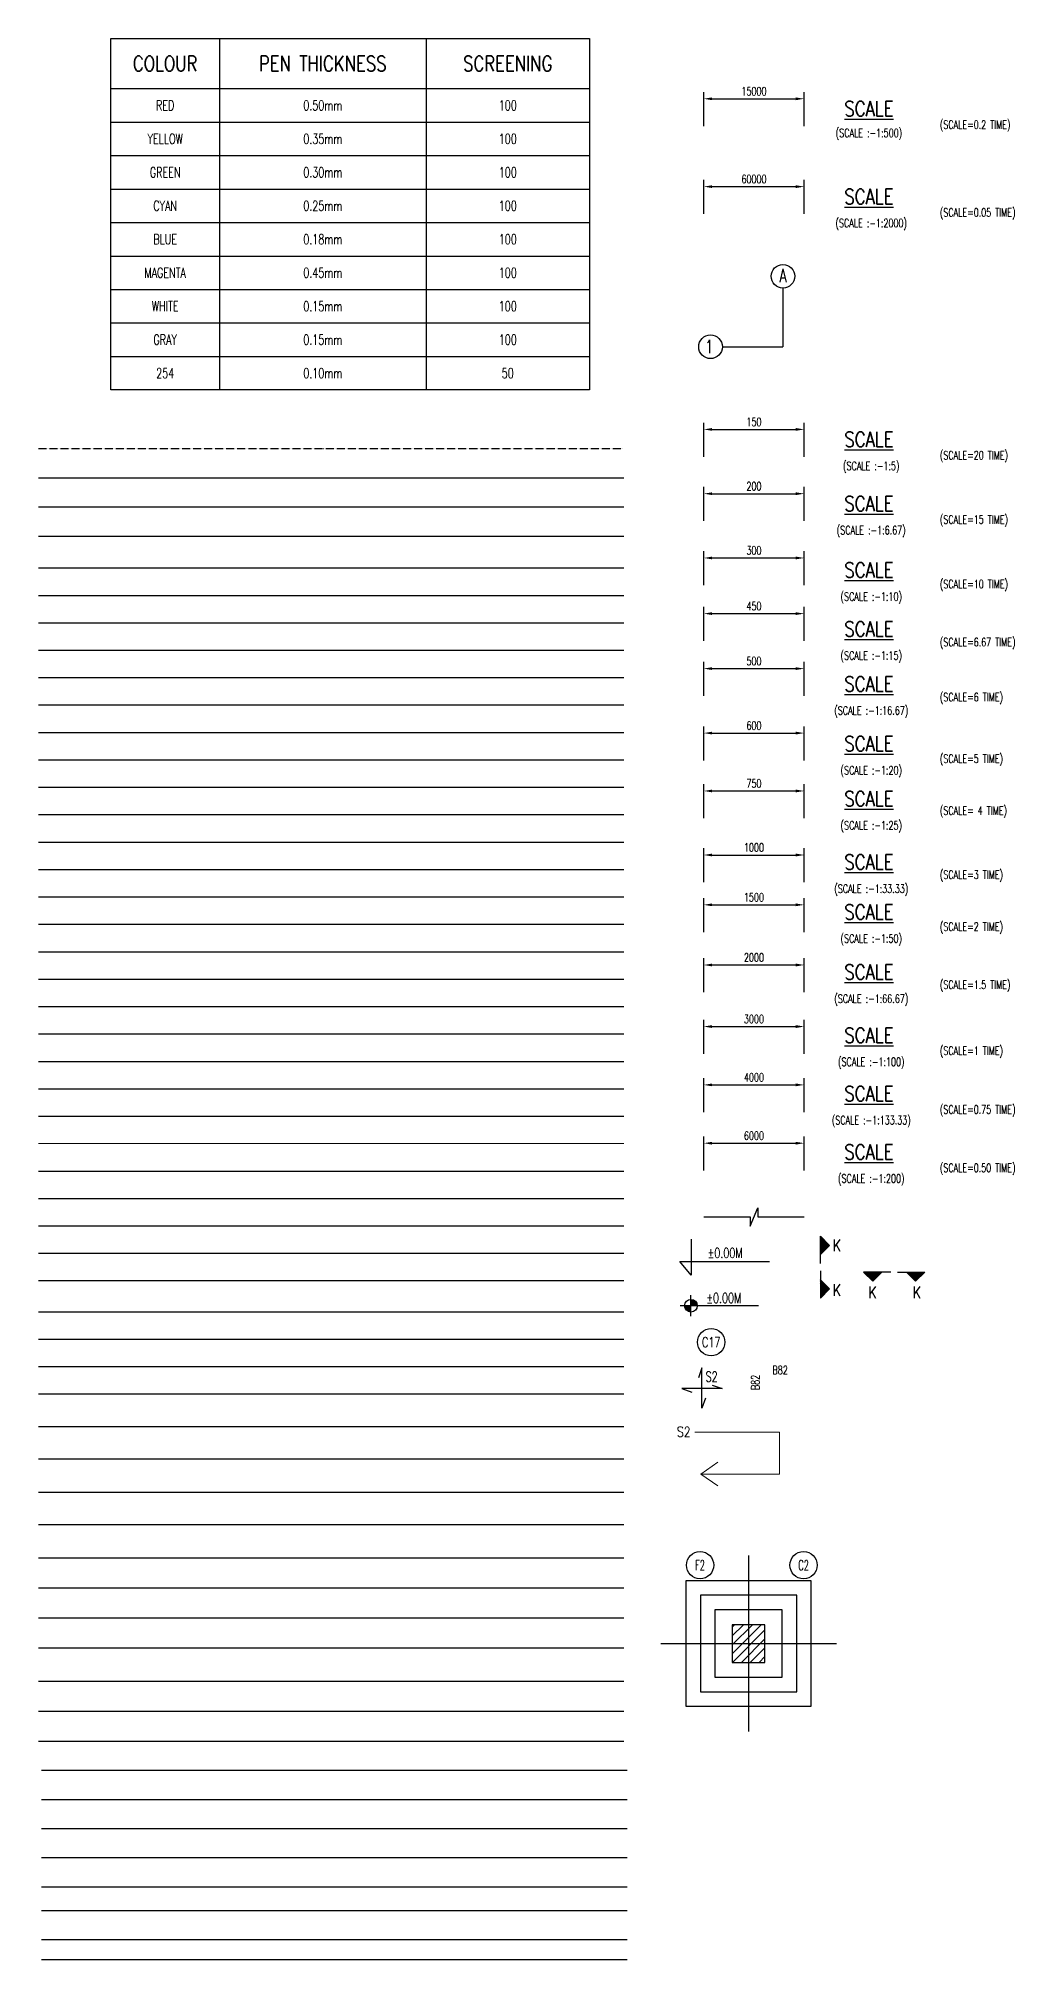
# Model space of a CAD drawing. Extents: x 489124 to 794428, y -356295 to -29813.
# Drawn here: x 489124 to 518298, y -96413 to -39019 of the extents above; entities that cross this region are included whole.
import ezdxf
from ezdxf.enums import TextEntityAlignment as Align
from ezdxf.lldxf.tags import DXFTag

# ---------------------------------------------------------------- set-up
doc = ezdxf.new("R2010")
doc.units = 0
doc.header["$LTSCALE"] = 500
doc.header["$MEASUREMENT"] = 0
doc.linetypes.add('ACAD_ISO05W100', pattern=[33, 24, -3, 0, -3, 0, -3])
doc.layers.get('DEFPOINTS').update_dxf_attribs({"color": 4})
for name, color, linetype in [('CLOUD', 7, 'Continuous'), ('DIM', 5, 'Continuous'), ('DIM-COL', 5, 'Continuous'), ('DIM-FTG', 5, 'Continuous'), ('FRAME TABLE', 5, 'Continuous'), ('GRID', 8, 'CENTER'), ('GROUT', 8, 'Continuous'), ('HATCH COL', 8, 'Continuous'), ('HIDDEN', 8, 'HIDDEN'), ('LEVEL SECTION', 3, 'Continuous'), ('LEVLE PLAN', 3, 'Continuous'), ('LINE CENTER', 8, 'CENTER'), ('LINE CUT', 8, 'Continuous'), ('LINE WORK', 4, 'Continuous'), ('MARK SLAB', 3, 'Continuous'), ('NO. BEAM', 3, 'Continuous'), ('NO. COLUMN', 2, 'Continuous'), ('NO. COLUMN CIRCLE', 8, 'Continuous'), ('NO. FOOTING', 2, 'Continuous'), ('NO. FOOTING CIRCLE', 8, 'Continuous'), ('NO. GRID', 1, 'Continuous'), ('NO. SECTION', 1, 'Continuous'), ('NO. SLAB', 2, 'Continuous'), ('P.C.C.', 8, 'Continuous'), ('R.C.C. BEAM INNER', 4, 'HIDDEN'), ('R.C.C. BEAM OUTTER', 4, 'Continuous'), ('R.C.C. DROP PANEL', 4, 'Continuous'), ('R.C.C. EXISTING STRUCTURE', 5, 'ACAD_ISO05W100'), ('R.C.C. FOOTING', 4, 'Continuous'), ('R.C.C. SLAB', 4, 'Continuous'), ('R.C.C. STAIRCASE', 5, 'Continuous'), ('R.C.C. STRUCTURE', 4, 'Continuous'), ('R.C.C.COLUMN', 1, 'Continuous'), ('REINFORCEMENT', 6, 'Continuous'), ('REINFORCEMENT LINKS', 2, 'Continuous'), ('REINFORCEMENT STIRRUPS', 2, 'Continuous'), ('STEEL ANGLE', 4, 'Continuous'), ('STEEL MB', 6, 'Continuous'), ('STEEL MC', 2, 'Continuous'), ('STEEL PIPE', 2, 'Continuous'), ('STEEL PLATE BASE', 1, 'Continuous'), ('STEEL PLATE CAP', 3, 'Continuous'), ('STEEL PLATE CHEQ', 4, 'Continuous'), ('STEEL PLATE GUSSET', 2, 'Continuous'), ('STEEL PLATE INSERT', 1, 'Continuous'), ('STEEL PLATE STIFFNER', 2, 'Continuous'), ('STEEL TATA', 2, 'Continuous'), ('SUNK', 8, 'Continuous'), ('TEXT MIDIUM', 2, 'Continuous'), ('TEXT NORMAL', 4, 'Continuous'), ('TEXT SCHEDULE', 2, 'Continuous'), ('TEXT SCHEDULE COLUMN', 4, 'Continuous'), ('TEXT SCHEDULE SLAB', 4, 'Continuous'), ('TEXT SHEDULE BEAM', 4, 'Continuous'), ('TITLE', 4, 'Continuous'), ('WALL BRICK', 4, 'Continuous'), ('WALL SIPOREX', 4, 'Continuous'), ('WALL UCR MASONERY', 4, 'Continuous'), ('WELD', 8, 'Continuous')]:
    doc.layers.add(name, color=color, linetype=linetype)
doc.layers.add('hatch', color=7, linetype='Continuous', lineweight=5)
doc.styles.add('ROMANS', font='r.shx', dxfattribs={"width": 0.7, "bigfont": 'bigfont.shx'})
tags = doc.linetypes.add('CENTER', pattern=[2, 1.25, -0.25, 0.25, -0.25]).pattern_tags.tags
tags[10:11] = [DXFTag(74, 4), DXFTag(75, 0), DXFTag(340, '0'), DXFTag(46, 1.0), DXFTag(50, 0.0), DXFTag(44, 0.0), DXFTag(45, 0.0)]
tags[8:9] = [DXFTag(74, 4), DXFTag(75, 0), DXFTag(340, '0'), DXFTag(46, 1.0), DXFTag(50, 0.0), DXFTag(44, 0.0), DXFTag(45, 0.0)]
tags[6:7] = [DXFTag(74, 4), DXFTag(75, 0), DXFTag(340, '0'), DXFTag(46, 1.0), DXFTag(50, 0.0), DXFTag(44, 0.0), DXFTag(45, 0.0)]
tags[4:5] = [DXFTag(74, 4), DXFTag(75, 0), DXFTag(340, '0'), DXFTag(46, 1.0), DXFTag(50, 0.0), DXFTag(44, 0.0), DXFTag(45, 0.0)]
tags = doc.linetypes.add('HIDDEN', pattern=[0.375, 0.25, -0.125]).pattern_tags.tags
tags[6:7] = [DXFTag(74, 4), DXFTag(75, 0), DXFTag(340, '0'), DXFTag(46, 1.0), DXFTag(50, 0.0), DXFTag(44, 0.0), DXFTag(45, 0.0)]
tags[4:5] = [DXFTag(74, 4), DXFTag(75, 0), DXFTag(340, '0'), DXFTag(46, 1.0), DXFTag(50, 0.0), DXFTag(44, 0.0), DXFTag(45, 0.0)]
doc.dimstyles.new('dim10', dxfattribs={"dimtxt": 250, "dimasz": 250, "dimexe": 200, "dimexo": 200, "dimgap": 100, "dimtad": 1, "dimdec": 0, "dimlfac": 0.1, "dimzin": 0, "dimdsep": 46, "dimtxsty": 'ROMANS', "dimcen": 0, "dimclrd": 5, "dimclre": 5, "dimclrt": 4, "dimadec": 0, "dimazin": 0, "dimtfac": 1, "dimtdec": 0, "dimtix": 1, "dimtofl": 0, "dimtmove": 2, "dimatfit": 3, "dimfxl": 0, "dimtolj": 1, "dimtzin": 0, "dimlwd": -1, "dimlwe": -1, "dimarcsym": 0})
doc.dimstyles.new('dim100', dxfattribs={"dimtxt": 250, "dimasz": 250, "dimexe": 200, "dimexo": 200, "dimgap": 100, "dimtad": 1, "dimdec": 0, "dimzin": 0, "dimdsep": 46, "dimtxsty": 'ROMANS', "dimcen": 0, "dimclrd": 5, "dimclre": 5, "dimclrt": 4, "dimadec": 0, "dimazin": 0, "dimtfac": 1, "dimtdec": 0, "dimtix": 1, "dimtofl": 0, "dimtmove": 2, "dimatfit": 3, "dimfxl": 0, "dimtolj": 1, "dimtzin": 0, "dimlwd": -1, "dimlwe": -1, "dimarcsym": 0})
doc.dimstyles.new('dim133.33(0.75)', dxfattribs={"dimtxt": 250, "dimasz": 250, "dimexe": 200, "dimexo": 200, "dimgap": 100, "dimtad": 1, "dimdec": 0, "dimlfac": 1.333331, "dimzin": 0, "dimdsep": 46, "dimtxsty": 'ROMANS', "dimcen": 0, "dimclrd": 5, "dimclre": 5, "dimclrt": 4, "dimadec": 0, "dimazin": 0, "dimtfac": 1, "dimtdec": 0, "dimtix": 1, "dimtofl": 0, "dimtmove": 2, "dimatfit": 3, "dimfxl": 0, "dimtolj": 1, "dimtzin": 0, "dimlwd": -1, "dimlwe": -1, "dimarcsym": 0})
doc.dimstyles.new('dim15(6.67)', dxfattribs={"dimtxt": 250, "dimasz": 250, "dimexe": 200, "dimexo": 200, "dimgap": 100, "dimtad": 1, "dimdec": 0, "dimlfac": 0.15, "dimzin": 0, "dimdsep": 46, "dimtxsty": 'ROMANS', "dimcen": 0, "dimclrd": 5, "dimclre": 5, "dimclrt": 4, "dimadec": 0, "dimazin": 0, "dimtfac": 1, "dimtdec": 0, "dimtix": 1, "dimtofl": 0, "dimtmove": 2, "dimatfit": 3, "dimfxl": 0, "dimtolj": 1, "dimtzin": 0, "dimlwd": -1, "dimlwe": -1, "dimarcsym": 0})
doc.dimstyles.new('dim16.67(6)', dxfattribs={"dimtxt": 250, "dimasz": 250, "dimexe": 200, "dimexo": 200, "dimgap": 100, "dimtad": 1, "dimdec": 0, "dimlfac": 0.166665, "dimzin": 0, "dimdsep": 46, "dimtxsty": 'ROMANS', "dimcen": 0, "dimclrd": 5, "dimclre": 5, "dimclrt": 4, "dimadec": 0, "dimazin": 0, "dimtfac": 1, "dimtdec": 0, "dimtix": 1, "dimtofl": 0, "dimtmove": 2, "dimatfit": 3, "dimfxl": 0, "dimtolj": 1, "dimtzin": 0, "dimlwd": -1, "dimlwe": -1, "dimarcsym": 0})
doc.dimstyles.new('dim20', dxfattribs={"dimtxt": 250, "dimasz": 250, "dimexe": 200, "dimexo": 200, "dimgap": 100, "dimtad": 1, "dimdec": 0, "dimlfac": 0.2, "dimzin": 0, "dimdsep": 46, "dimtxsty": 'ROMANS', "dimcen": 0, "dimclrd": 5, "dimclre": 5, "dimclrt": 4, "dimadec": 0, "dimazin": 0, "dimtfac": 1, "dimtdec": 0, "dimtix": 1, "dimtofl": 0, "dimtmove": 2, "dimatfit": 3, "dimfxl": 0, "dimtolj": 1, "dimtzin": 0, "dimlwd": -1, "dimlwe": -1, "dimarcsym": 0})
doc.dimstyles.new('dim200', dxfattribs={"dimtxt": 250, "dimasz": 250, "dimexe": 200, "dimexo": 200, "dimgap": 100, "dimtad": 1, "dimdec": 0, "dimlfac": 2, "dimzin": 0, "dimdsep": 46, "dimtxsty": 'ROMANS', "dimcen": 0, "dimclrd": 5, "dimclre": 5, "dimclrt": 4, "dimadec": 0, "dimazin": 0, "dimtfac": 1, "dimtdec": 0, "dimtix": 1, "dimtofl": 0, "dimtmove": 2, "dimatfit": 3, "dimfxl": 0, "dimtolj": 1, "dimtzin": 0, "dimlwd": -1, "dimlwe": -1, "dimarcsym": 0})
doc.dimstyles.new('dim2000', dxfattribs={"dimtxt": 250, "dimasz": 250, "dimexe": 200, "dimexo": 200, "dimgap": 100, "dimtad": 1, "dimdec": 0, "dimlfac": 20, "dimzin": 0, "dimdsep": 46, "dimtxsty": 'ROMANS', "dimcen": 0, "dimclrd": 5, "dimclre": 5, "dimclrt": 4, "dimadec": 0, "dimazin": 0, "dimtfac": 1, "dimtdec": 0, "dimtix": 1, "dimtofl": 0, "dimtmove": 2, "dimatfit": 3, "dimfxl": 0, "dimtolj": 1, "dimtzin": 0, "dimlwd": -1, "dimlwe": -1, "dimarcsym": 0})
doc.dimstyles.new('dim25', dxfattribs={"dimtxt": 250, "dimasz": 250, "dimexe": 200, "dimexo": 200, "dimgap": 100, "dimtad": 1, "dimdec": 0, "dimlfac": 0.25, "dimzin": 0, "dimdsep": 46, "dimtxsty": 'ROMANS', "dimcen": 0, "dimclrd": 5, "dimclre": 5, "dimclrt": 4, "dimadec": 0, "dimazin": 0, "dimtfac": 1, "dimtdec": 0, "dimtix": 1, "dimtofl": 0, "dimtmove": 2, "dimatfit": 3, "dimfxl": 0, "dimtolj": 1, "dimtzin": 0, "dimlwd": -1, "dimlwe": -1, "dimarcsym": 0})
doc.dimstyles.new('dim33.33', dxfattribs={"dimtxt": 250, "dimasz": 250, "dimexe": 200, "dimexo": 200, "dimgap": 100, "dimtad": 1, "dimdec": 0, "dimlfac": 0.333331, "dimzin": 0, "dimdsep": 46, "dimtxsty": 'ROMANS', "dimcen": 0, "dimclrd": 5, "dimclre": 5, "dimclrt": 4, "dimadec": 0, "dimazin": 0, "dimtfac": 1, "dimtdec": 0, "dimtix": 1, "dimtofl": 0, "dimtmove": 2, "dimatfit": 3, "dimfxl": 0, "dimtolj": 1, "dimtzin": 0, "dimlwd": -1, "dimlwe": -1, "dimarcsym": 0})
doc.dimstyles.new('dim5', dxfattribs={"dimtxt": 250, "dimasz": 250, "dimexe": 200, "dimexo": 200, "dimgap": 100, "dimtad": 1, "dimdec": 0, "dimlfac": 0.05, "dimzin": 0, "dimdsep": 46, "dimtxsty": 'ROMANS', "dimcen": 0, "dimclrd": 5, "dimclre": 5, "dimclrt": 4, "dimadec": 0, "dimazin": 0, "dimtfac": 1, "dimtdec": 0, "dimtix": 1, "dimtofl": 0, "dimtmove": 2, "dimatfit": 3, "dimfxl": 0, "dimtolj": 1, "dimtzin": 0, "dimlwd": -1, "dimlwe": -1, "dimarcsym": 0})
doc.dimstyles.new('dim50', dxfattribs={"dimtxt": 250, "dimasz": 250, "dimexe": 200, "dimexo": 200, "dimgap": 100, "dimtad": 1, "dimdec": 0, "dimlfac": 0.5, "dimzin": 0, "dimdsep": 46, "dimtxsty": 'ROMANS', "dimcen": 0, "dimclrd": 5, "dimclre": 5, "dimclrt": 4, "dimadec": 0, "dimazin": 0, "dimtfac": 1, "dimtdec": 0, "dimtix": 1, "dimtofl": 0, "dimtmove": 2, "dimatfit": 3, "dimfxl": 0, "dimtolj": 1, "dimtzin": 0, "dimlwd": -1, "dimlwe": -1, "dimarcsym": 0})
doc.dimstyles.new('dim500', dxfattribs={"dimtxt": 250, "dimasz": 250, "dimexe": 200, "dimexo": 200, "dimgap": 100, "dimtad": 1, "dimdec": 0, "dimlfac": 5, "dimzin": 0, "dimdsep": 46, "dimtxsty": 'ROMANS', "dimcen": 0, "dimclrd": 5, "dimclre": 5, "dimclrt": 4, "dimadec": 0, "dimazin": 0, "dimtfac": 1, "dimtdec": 0, "dimtix": 1, "dimtofl": 0, "dimtmove": 2, "dimatfit": 3, "dimfxl": 0, "dimtolj": 1, "dimtzin": 0, "dimlwd": -1, "dimlwe": -1, "dimarcsym": 0})
doc.dimstyles.new('dim6.67(15)', dxfattribs={"dimtxt": 250, "dimasz": 250, "dimexe": 200, "dimexo": 200, "dimgap": 100, "dimtad": 1, "dimdec": 0, "dimlfac": 0.066667, "dimzin": 0, "dimdsep": 46, "dimtxsty": 'ROMANS', "dimcen": 0, "dimclrd": 5, "dimclre": 5, "dimclrt": 4, "dimadec": 0, "dimazin": 0, "dimtfac": 1, "dimtdec": 0, "dimtix": 1, "dimtofl": 0, "dimtmove": 2, "dimatfit": 3, "dimfxl": 0, "dimtolj": 1, "dimtzin": 0, "dimlwd": -1, "dimlwe": -1, "dimarcsym": 0})
doc.dimstyles.new('dim66.67(1.5)', dxfattribs={"dimtxt": 250, "dimasz": 250, "dimexe": 200, "dimexo": 200, "dimgap": 100, "dimtad": 1, "dimdec": 0, "dimlfac": 0.666666, "dimzin": 0, "dimdsep": 46, "dimtxsty": 'ROMANS', "dimcen": 0, "dimclrd": 5, "dimclre": 5, "dimclrt": 4, "dimadec": 0, "dimazin": 0, "dimtfac": 1, "dimtdec": 0, "dimtix": 1, "dimtofl": 0, "dimtmove": 2, "dimatfit": 3, "dimfxl": 0, "dimtolj": 1, "dimtzin": 0, "dimlwd": -1, "dimlwe": -1, "dimarcsym": 0})

msp = doc.modelspace()

# ---------------------------------------------------------------- texts
at = {"layer": 'LEVEL SECTION', "insert": (509645.731, -75301.423), "char_height": 300, "attachment_point": 5, "style": 'ROMANS'}
msp.add_mtext('%%P0.00M', dxfattribs=at)
at = {"layer": 'LEVLE PLAN', "insert": (509609.27, -76648.613), "char_height": 300, "attachment_point": 5, "style": 'ROMANS'}
msp.add_mtext('%%P0.00M', dxfattribs=at)
at = {"layer": 'NO. BEAM', "style": 'ROMANS', "width": 0.7}
msp.add_text('B82', height=250, rotation=90, dxfattribs=at).set_placement((510550.616, -79171.214), align=Align.MIDDLE_CENTER)
msp.add_text('B82', height=250, dxfattribs=at).set_placement((511290.39, -78802.684), align=Align.MIDDLE_CENTER)
at = {"layer": 'NO. COLUMN', "style": 'ROMANS'}
for s, width, p in [('C17', 0.7, (509231.227, -77967.726)), ('C2', 0.6, (511991.671, -84630.387))]:
    msp.add_text(s, height=300, dxfattribs=dict(at, width=width)).set_placement(p, align=Align.MIDDLE)
at = {"layer": 'NO. FOOTING', "style": 'ROMANS', "width": 0.6}
msp.add_text('F2', height=300, dxfattribs=at).set_placement((508897.214, -84630.387), align=Align.MIDDLE)
at = {"layer": 'NO. GRID', "style": 'ROMANS', "width": 0.7}
for s, p in [('A', (511375.33, -46099.857)), ('1', (509170.291, -48222.899))]:
    msp.add_text(s, height=400, dxfattribs=at).set_placement(p, align=Align.MIDDLE)
at = {"layer": 'NO. SECTION', "style": 'ROMANS', "width": 0.8}
for p in [(512987.668, -75074.742), (512987.668, -76413.521), (514053.372, -76476.793), (515373.167, -76476.793)]:
    msp.add_text('K', height=349.999, dxfattribs=at).set_placement(p, align=Align.MIDDLE)
at = {"layer": 'NO. SLAB', "style": 'ROMANS', "width": 0.7}
msp.add_text('S2', height=300, dxfattribs=at).set_placement((509062.574, -79148.117))
at = {"layer": 'TEXT MIDIUM', "style": 'ROMANS', "width": 0.8}
msp.add_text('S2', height=300, dxfattribs=at).set_placement((508205.729, -80795.023))
at = {"layer": 'TEXT NORMAL', "style": 'ROMANS'}
for s, insert, char_height, width, attachment_point in [('{\\C1;RED}', (492912.726, -41019.19), 300, 0.7, 5), ('{\\C1;0.50mm}', (497622.945, -41019.19), 300, 0.7, 5), ('{\\C1;100}', (503151.69, -41019.19), 300, 0.7, 5), ('{\\C2;YELLOW}', (492912.726, -42019.19), 300, 0.7, 5), ('{\\C2;0.35mm}', (497622.945, -42019.19), 300, 0.7, 5), ('{\\C2;100}', (503151.69, -42019.19), 300, 0.7, 5), ('(SCALE :-1:500)', (513945.613, -41719.052), 250, 16150, 2), ('(SCALE=0.2 TIME)', (516062.648, -41468.867), 250, 16150, 1), ('{\\C3;GREEN}', (492912.726, -43019.19), 300, 0.7, 5), ('{\\C3;0.30mm}', (497622.945, -43019.19), 300, 0.7, 5), ('{\\C3;100}', (503151.69, -43019.19), 300, 0.7, 5), ('{\\C4;CYAN}', (492912.726, -44019.19), 300, 0.7, 5), ('{\\C4;0.25mm}', (497622.945, -44019.19), 300, 0.7, 5), ('{\\C4;100}', (503151.69, -44019.19), 300, 0.7, 5), ('(SCALE=0.05 TIME)', (516062.648, -44093.852), 250, 16150, 1), ('(SCALE :-1:2000)', (514013.505, -44411.623), 250, 16150, 2), ('{\\C5;BLUE}', (492912.726, -45019.19), 300, 0.7, 5), ('{\\C5;0.18mm}', (497622.945, -45019.19), 300, 0.7, 5), ('{\\C5;100}', (503151.69, -45019.19), 300, 0.7, 5), ('{\\C6;MAGENTA}', (492912.726, -46019.19), 300, 0.7, 5), ('{\\C6;0.45mm}', (497622.945, -46019.19), 300, 0.7, 5), ('{\\C6;100}', (503151.69, -46019.19), 300, 0.7, 5), ('{\\C7;WHITE}', (492912.726, -47019.19), 300, 0.7, 5), ('{\\C7;0.15mm}', (497622.945, -47019.19), 300, 0.7, 5), ('{\\C7;100}', (503151.69, -47019.19), 300, 0.7, 5), ('{\\C8;GRAY}', (492912.726, -48019.19), 300, 0.7, 5), ('{\\C8;0.15mm}', (497622.945, -48019.19), 300, 0.7, 5), ('{\\C8;100}', (503151.69, -48019.19), 300, 0.7, 5), ('{\\C254;254}', (492912.726, -49019.19), 300, 0.7, 5), ('{\\C254;0.10mm}', (497622.945, -49019.19), 300, 0.7, 5), ('{\\C254;50}', (503151.69, -49019.19), 300, 0.7, 5), ('(SCALE :-1:5)', (514013.505, -51664.51), 250, 16150, 2), ('(SCALE=20 TIME)', (516062.648, -51346.739), 250, 16150, 1), ('(SCALE=15 TIME)', (516062.648, -53266.732), 250, 16150, 1), ('(SCALE :-1:6.67)', (514013.505, -53584.503), 250, 16150, 2), ('(SCALE :-1:10)', (514015.083, -55567.966), 250, 16150, 2), ('(SCALE=10 TIME)', (516062.648, -55195.737), 250, 16150, 1), ('(SCALE :-1:15)', (514015.083, -57329.903), 250, 16150, 2), ('(SCALE=6.67 TIME)', (516062.648, -56929.782), 250, 16150, 1), ('(SCALE=6 TIME)', (516062.648, -58572.6), 250, 16150, 1), ('(SCALE :-1:16.67)', (514015.083, -58972.721), 250, 16150, 2), ('(SCALE :-1:20)', (514015.083, -60756.151), 250, 16150, 2), ('(SCALE=5 TIME)', (516062.648, -60411.659), 250, 16150, 1), ('(SCALE= 4 TIME)', (516062.648, -61961.995), 250, 16150, 1), ('(SCALE :-1:25)', (514015.083, -62403.662), 250, 16150, 2), ('(SCALE :-1:33.33)', (514015.083, -64295.724), 250, 16150, 2), ('(SCALE=3 TIME)', (516062.648, -63878.244), 250, 16150, 1), ('(SCALE=2 TIME)', (516062.648, -65431.451), 250, 16150, 1), ('(SCALE :-1:50)', (514015.083, -65784.542), 250, 16150, 2), ('(SCALE=1.5 TIME)', (516062.648, -67164.385), 250, 16150, 1), ('(SCALE :-1:66.67)', (514015.083, -67581.865), 250, 16150, 2), ('(SCALE :-1:100)', (514015.083, -69467.902), 250, 16150, 2), ('(SCALE=1 TIME)', (516062.648, -69136.024), 250, 16150, 1), ('(SCALE :-1:133.33)', (514015.083, -71210.551), 250, 16150, 2), ('(SCALE=0.75 TIME)', (516062.648, -70892.141), 250, 16150, 1), ('(SCALE=0.50 TIME)', (516062.648, -72634.789), 250, 16150, 1), ('(SCALE :-1:200)', (514015.083, -72953.199), 250, 16150, 2)]:
    msp.add_mtext(s, dxfattribs=dict(at, insert=insert, char_height=char_height, width=width, attachment_point=attachment_point))
at = {"layer": 'TITLE', "style": 'ROMANS', "width": 0.8}
for s, p in [('COLOUR', (492912.726, -39769.19)), ('PEN THICKNESS', (497622.945, -39769.19)), ('SCREENING', (503151.69, -39769.19)), ('%%USCALE', (513945.613, -41117.545)), ('%%USCALE', (513945.613, -43742.53)), ('%%USCALE', (513945.613, -50995.417)), ('%%USCALE', (513945.613, -52915.41)), ('%%USCALE', (513945.613, -54898.873)), ('%%USCALE', (513945.613, -56660.81)), ('%%USCALE', (513945.613, -58303.628)), ('%%USCALE', (513945.613, -60087.058)), ('%%USCALE', (513945.613, -61734.569)), ('%%USCALE', (513945.613, -63626.631)), ('%%USCALE', (513945.613, -65115.449)), ('%%USCALE', (513945.613, -66912.772)), ('%%USCALE', (513945.613, -68798.809)), ('%%USCALE', (513945.613, -70541.458)), ('%%USCALE', (513945.613, -72284.106))]:
    msp.add_text(s, height=450, dxfattribs=at).set_placement(p, align=Align.MIDDLE_CENTER)

# ---------------------------------------------------------------- blocks, each defined once
blk = doc.blocks.new('*D4')
at = {"layer": 'DEFPOINTS', "color": 0}
for p in [(512009, -68539), (509009, -69554), (512009, -69554)]:
    blk.add_point(p, dxfattribs=at)
at = {"layer": 'DIM', "color": 5}
for p, q in [((509009, -69354), (509009, -68339)), ((509259, -68539), (511759, -68539)), ((512009, -69354), (512009, -68339))]:
    blk.add_line(p, q, dxfattribs=at)
for points in [[(509259, -68497), (509259, -68581), (509009, -68539)], [(511759, -68497), (511759, -68581), (512009, -68539)]]:
    blk.add_solid(points, dxfattribs=at)
at = {"layer": 'DIM', "color": 4, "insert": (510509, -68314), "char_height": 250, "attachment_point": 5, "style": 'ROMANS'}
blk.add_mtext('\\A1;3000', dxfattribs=at)
blk = doc.blocks.new('*D5')
at = {"layer": 'DEFPOINTS', "color": 0}
for p in [(512009, -64903), (509009, -65918), (512009, -65918)]:
    blk.add_point(p, dxfattribs=at)
at = {"layer": 'DIM', "color": 5}
for p, q in [((509009, -65718), (509009, -64703)), ((512009, -65718), (512009, -64703)), ((509259, -64903), (511759, -64903))]:
    blk.add_line(p, q, dxfattribs=at)
for points in [[(509259, -64861), (509259, -64944), (509009, -64903)], [(511759, -64861), (511759, -64944), (512009, -64903)]]:
    blk.add_solid(points, dxfattribs=at)
at = {"layer": 'DIM', "color": 4, "insert": (510509, -64678), "char_height": 250, "attachment_point": 5, "style": 'ROMANS'}
blk.add_mtext('\\A1;1500', dxfattribs=at)
blk = doc.blocks.new('*D6')
at = {"layer": 'DEFPOINTS', "color": 0}
for p in [(512009, -61501), (509009, -62517), (512009, -62517)]:
    blk.add_point(p, dxfattribs=at)
at = {"layer": 'DIM', "color": 5}
for p, q in [((509009, -62317), (509009, -61301)), ((512009, -62317), (512009, -61301)), ((509259, -61501), (511759, -61501))]:
    blk.add_line(p, q, dxfattribs=at)
for points in [[(509259, -61460), (509259, -61543), (509009, -61501)], [(511759, -61460), (511759, -61543), (512009, -61501)]]:
    blk.add_solid(points, dxfattribs=at)
at = {"layer": 'DIM', "color": 4, "insert": (510509, -61276), "char_height": 250, "attachment_point": 5, "style": 'ROMANS'}
blk.add_mtext('\\A1;750', dxfattribs=at)
blk = doc.blocks.new('*D7')
at = {"layer": 'DEFPOINTS', "color": 0}
for p in [(512009, -59772), (509009, -60787), (512009, -60787)]:
    blk.add_point(p, dxfattribs=at)
at = {"layer": 'DIM', "color": 5}
for p, q in [((509009, -60587), (509009, -59572)), ((512009, -60587), (512009, -59572)), ((509259, -59772), (511759, -59772))]:
    blk.add_line(p, q, dxfattribs=at)
for points in [[(509259, -59731), (509259, -59814), (509009, -59772)], [(511759, -59731), (511759, -59814), (512009, -59772)]]:
    blk.add_solid(points, dxfattribs=at)
at = {"layer": 'DIM', "color": 4, "insert": (510509, -59547), "char_height": 250, "attachment_point": 5, "style": 'ROMANS'}
blk.add_mtext('\\A1;600', dxfattribs=at)
blk = doc.blocks.new('*D8')
at = {"layer": 'DEFPOINTS', "color": 0}
for p in [(512009, -56203), (509009, -57218), (512009, -57218)]:
    blk.add_point(p, dxfattribs=at)
at = {"layer": 'DIM', "color": 5}
for p, q in [((509009, -57018), (509009, -56003)), ((509259, -56203), (511759, -56203)), ((512009, -57018), (512009, -56003))]:
    blk.add_line(p, q, dxfattribs=at)
for points in [[(509259, -56161), (509259, -56244), (509009, -56203)], [(511759, -56161), (511759, -56244), (512009, -56203)]]:
    blk.add_solid(points, dxfattribs=at)
at = {"layer": 'DIM', "color": 4, "insert": (510509, -55978), "char_height": 250, "attachment_point": 5, "style": 'ROMANS'}
blk.add_mtext('\\A1;450', dxfattribs=at)
blk = doc.blocks.new('*D9')
at = {"layer": 'DEFPOINTS', "color": 0}
for p in [(512009, -54540), (509009, -55555), (512009, -55555)]:
    blk.add_point(p, dxfattribs=at)
at = {"layer": 'DIM', "color": 5}
for p, q in [((509009, -55355), (509009, -54340)), ((512009, -55355), (512009, -54340)), ((509259, -54540), (511759, -54540))]:
    blk.add_line(p, q, dxfattribs=at)
for points in [[(509259, -54499), (509259, -54582), (509009, -54540)], [(511759, -54499), (511759, -54582), (512009, -54540)]]:
    blk.add_solid(points, dxfattribs=at)
at = {"layer": 'DIM', "color": 4, "insert": (510509, -54315), "char_height": 250, "attachment_point": 5, "style": 'ROMANS'}
blk.add_mtext('\\A1;300', dxfattribs=at)
blk = doc.blocks.new('*D10')
at = {"layer": 'DEFPOINTS', "color": 0}
for p in [(512009, -52620), (509009, -53635), (512009, -53635)]:
    blk.add_point(p, dxfattribs=at)
at = {"layer": 'DIM', "color": 5}
for p, q in [((509009, -53435), (509009, -52420)), ((509259, -52620), (511759, -52620)), ((512009, -53435), (512009, -52420))]:
    blk.add_line(p, q, dxfattribs=at)
for points in [[(509259, -52579), (509259, -52662), (509009, -52620)], [(511759, -52579), (511759, -52662), (512009, -52620)]]:
    blk.add_solid(points, dxfattribs=at)
at = {"layer": 'DIM', "color": 4, "insert": (510509, -52395), "char_height": 250, "attachment_point": 5, "style": 'ROMANS'}
blk.add_mtext('\\A1;200', dxfattribs=at)
blk = doc.blocks.new('*D11')
at = {"layer": 'DEFPOINTS', "color": 0}
for p in [(512009, -66700), (509009, -67715), (512009, -67715)]:
    blk.add_point(p, dxfattribs=at)
at = {"layer": 'DIM', "color": 5}
for p, q in [((509009, -67515), (509009, -66500)), ((512009, -67515), (512009, -66500)), ((509259, -66700), (511759, -66700))]:
    blk.add_line(p, q, dxfattribs=at)
for points in [[(509259, -66658), (509259, -66742), (509009, -66700)], [(511759, -66658), (511759, -66742), (512009, -66700)]]:
    blk.add_solid(points, dxfattribs=at)
at = {"layer": 'DIM', "color": 4, "insert": (510509, -66475), "char_height": 250, "attachment_point": 5, "style": 'ROMANS'}
blk.add_mtext('\\A1;2000', dxfattribs=at)
blk = doc.blocks.new('*D12')
at = {"layer": 'DEFPOINTS', "color": 0}
for p in [(512009, -63414), (509009, -64429), (512009, -64429)]:
    blk.add_point(p, dxfattribs=at)
at = {"layer": 'DIM', "color": 5}
for p, q in [((509009, -64229), (509009, -63214)), ((509259, -63414), (511759, -63414)), ((512009, -64229), (512009, -63214))]:
    blk.add_line(p, q, dxfattribs=at)
for points in [[(509259, -63372), (509259, -63456), (509009, -63414)], [(511759, -63372), (511759, -63456), (512009, -63414)]]:
    blk.add_solid(points, dxfattribs=at)
at = {"layer": 'DIM', "color": 4, "insert": (510509, -63189), "char_height": 250, "attachment_point": 5, "style": 'ROMANS'}
blk.add_mtext('\\A1;1000', dxfattribs=at)
blk = doc.blocks.new('*D13')
at = {"layer": 'DEFPOINTS', "color": 0}
for p in [(512009, -57846), (509009, -58861), (512009, -58861)]:
    blk.add_point(p, dxfattribs=at)
at = {"layer": 'DIM', "color": 5}
for p, q in [((509009, -58661), (509009, -57646)), ((509259, -57846), (511759, -57846)), ((512009, -58661), (512009, -57646))]:
    blk.add_line(p, q, dxfattribs=at)
for points in [[(509259, -57804), (509259, -57887), (509009, -57846)], [(511759, -57804), (511759, -57887), (512009, -57846)]]:
    blk.add_solid(points, dxfattribs=at)
at = {"layer": 'DIM', "color": 4, "insert": (510509, -57621), "char_height": 250, "attachment_point": 5, "style": 'ROMANS'}
blk.add_mtext('\\A1;500', dxfattribs=at)
blk = doc.blocks.new('*D14')
at = {"layer": 'DEFPOINTS', "color": 0}
for p in [(512009, -70282), (509009, -71297), (512009, -71297)]:
    blk.add_point(p, dxfattribs=at)
at = {"layer": 'DIM', "color": 5}
for p, q in [((509009, -71097), (509009, -70082)), ((509259, -70282), (511759, -70282)), ((512009, -71097), (512009, -70082))]:
    blk.add_line(p, q, dxfattribs=at)
for points in [[(509259, -70240), (509259, -70323), (509009, -70282)], [(511759, -70240), (511759, -70323), (512009, -70282)]]:
    blk.add_solid(points, dxfattribs=at)
at = {"layer": 'DIM', "color": 4, "insert": (510509, -70057), "char_height": 250, "attachment_point": 5, "style": 'ROMANS'}
blk.add_mtext('\\A1;4000', dxfattribs=at)
blk = doc.blocks.new('*D15')
at = {"layer": 'DEFPOINTS', "color": 0}
for p in [(512009, -50700), (509009, -51715), (512009, -51715)]:
    blk.add_point(p, dxfattribs=at)
at = {"layer": 'DIM', "color": 5}
for p, q in [((509009, -51515), (509009, -50500)), ((512009, -51515), (512009, -50500)), ((509259, -50700), (511759, -50700))]:
    blk.add_line(p, q, dxfattribs=at)
for points in [[(509259, -50659), (509259, -50742), (509009, -50700)], [(511759, -50659), (511759, -50742), (512009, -50700)]]:
    blk.add_solid(points, dxfattribs=at)
at = {"layer": 'DIM', "color": 4, "insert": (510509, -50475), "char_height": 250, "attachment_point": 5, "style": 'ROMANS'}
blk.add_mtext('\\A1;150', dxfattribs=at)
blk = doc.blocks.new('*D16')
at = {"layer": 'DEFPOINTS', "color": 0}
for p in [(512009, -43447), (509009, -44462), (512009, -44462)]:
    blk.add_point(p, dxfattribs=at)
at = {"layer": 'DIM', "color": 5}
for p, q in [((509009, -44262), (509009, -43247)), ((509259, -43447), (511759, -43447)), ((512009, -44262), (512009, -43247))]:
    blk.add_line(p, q, dxfattribs=at)
for points in [[(509259, -43406), (509259, -43489), (509009, -43447)], [(511759, -43406), (511759, -43489), (512009, -43447)]]:
    blk.add_solid(points, dxfattribs=at)
at = {"layer": 'DIM', "color": 4, "insert": (510509, -43222), "char_height": 250, "attachment_point": 5, "style": 'ROMANS'}
blk.add_mtext('\\A1;60000', dxfattribs=at)
blk = doc.blocks.new('*D17')
at = {"layer": 'DEFPOINTS', "color": 0}
for p in [(512009, -40822), (509009, -41837), (512009, -41837)]:
    blk.add_point(p, dxfattribs=at)
at = {"layer": 'DIM', "color": 5}
for p, q in [((509009, -41637), (509009, -40622)), ((512009, -41637), (512009, -40622)), ((509259, -40822), (511759, -40822))]:
    blk.add_line(p, q, dxfattribs=at)
for points in [[(509259, -40781), (509259, -40864), (509009, -40822)], [(511759, -40781), (511759, -40864), (512009, -40822)]]:
    blk.add_solid(points, dxfattribs=at)
at = {"layer": 'DIM', "color": 4, "insert": (510509, -40597), "char_height": 250, "attachment_point": 5, "style": 'ROMANS'}
blk.add_mtext('\\A1;15000', dxfattribs=at)
blk = doc.blocks.new('*D18')
at = {"layer": 'DEFPOINTS', "color": 0}
for p in [(512009, -72024), (509009, -73039), (512009, -73039)]:
    blk.add_point(p, dxfattribs=at)
at = {"layer": 'DIM', "color": 5}
for p, q in [((509009, -72839), (509009, -71824)), ((509259, -72024), (511759, -72024)), ((512009, -72839), (512009, -71824))]:
    blk.add_line(p, q, dxfattribs=at)
for points in [[(509259, -71983), (509259, -72066), (509009, -72024)], [(511759, -71983), (511759, -72066), (512009, -72024)]]:
    blk.add_solid(points, dxfattribs=at)
at = {"layer": 'DIM', "color": 4, "insert": (510509, -71799), "char_height": 250, "attachment_point": 5, "style": 'ROMANS'}
blk.add_mtext('\\A1;6000', dxfattribs=at)

# ---------------------------------------------------------------- dimensions: what is measured, and where the dimension line sits
at = {"layer": 'DIM'}
for base, p1, p2, dimstyle, picture, middle in [((512008.71, -40822.361), (509008.71, -41837.489), (512008.71, -41837.489), 'dim500', '*D17', (510508.71, -40597.361)), ((512008.71, -43447.346), (509008.71, -44462.474), (512008.71, -44462.474), 'dim2000', '*D16', (510508.71, -43222.346)), ((512008.71, -50700.232), (509008.71, -51715.361), (512008.71, -51715.361), 'dim5', '*D15', (510508.71, -50475.232)), ((512008.71, -52620.226), (509008.71, -53635.354), (512008.71, -53635.354), 'dim6.67(15)', '*D10', (510508.71, -52395.226)), ((512008.71, -54540.22), (509008.71, -55555.348), (512008.71, -55555.348), 'dim10', '*D9', (510508.71, -54315.22)), ((512008.71, -56202.763), (509008.71, -57217.892), (512008.71, -57217.892), 'dim15(6.67)', '*D8', (510508.71, -55977.763)), ((512008.71, -57845.582), (509008.71, -58860.71), (512008.71, -58860.71), 'dim16.67(6)', '*D13', (510508.71, -57620.582)), ((512008.71, -59772.272), (509008.71, -60787.4), (512008.71, -60787.4), 'dim20', '*D7', (510508.71, -59547.272)), ((512008.71, -61501.474), (509008.71, -62516.602), (512008.71, -62516.602), 'dim25', '*D6', (510508.71, -61276.474)), ((512008.71, -63413.958), (509008.71, -64429.086), (512008.71, -64429.086), 'dim33.33', '*D12', (510508.71, -63188.958)), ((512008.71, -64902.776), (509008.71, -65917.904), (512008.71, -65917.904), 'dim50', '*D5', (510508.71, -64677.776)), ((512008.71, -66700.099), (509008.71, -67715.227), (512008.71, -67715.227), 'dim66.67(1.5)', '*D11', (510508.71, -66475.099)), ((512008.71, -68539.055), (509008.71, -69554.183), (512008.71, -69554.183), 'dim100', '*D4', (510508.71, -68314.055)), ((512008.71, -70281.704), (509008.71, -71296.832), (512008.71, -71296.832), 'dim133.33(0.75)', '*D14', (510508.71, -70056.704)), ((512008.71, -72024.352), (509008.71, -73039.48), (512008.71, -73039.48), 'dim200', '*D18', (510508.71, -71799.352))]:
    dim = msp.add_linear_dim(base=base, p1=p1, p2=p2, dimstyle=dimstyle, dxfattribs=at)
    dim.commit()
    dim.dimension.update_dxf_attribs({"geometry": picture, "text_midpoint": middle})

# ---------------------------------------------------------------- hatches: boundary and pattern name
at = {"layer": 'HATCH COL'}
h = msp.add_hatch(dxfattribs=at)
h.set_pattern_fill('ANSI31', color=256, scale=1500, style=0)
h.set_pattern_definition([(45, (447891.07, -304895.55), (-132.58252, 132.58252), [])])
h.paths.add_polyline_path([(510833.477, -86408.064), (509858.477, -86408.064), (509858.477, -87533.064), (510833.477, -87533.064)])
at = {"layer": 'LEVLE PLAN'}
h = msp.add_hatch(color=256, dxfattribs=at)
h.paths.add_polyline_path([(508623.536, -76690.317), (508623.536, -76878.664), (508811.883, -76878.664, 0.414213562)])
h.paths.add_polyline_path([(508623.536, -76878.664), (508435.189, -76878.664, 0.414213562), (508623.536, -77067.01)])
at = {"layer": 'NO. SECTION', "ltscale": 5}
h = msp.add_hatch(dxfattribs=at)
h.set_pattern_fill('ANSI31', color=256, scale=172.406964, angle=-90, style=0)
h.set_pattern_definition([(315, (510658.778, -478.963), (15.2387667, 15.2387667), [])])
h.paths.add_polyline_path([(512764.886, -75076.103), (512497.757, -74804.238), (512497.757, -75347.969)])
h = msp.add_hatch(dxfattribs=at)
h.set_pattern_fill('ANSI31', color=256, scale=172.406964, angle=-90, style=0)
h.set_pattern_definition([(45, (510658.778, -150973.93), (15.2387667, -15.2387667), [])])
h.paths.add_polyline_path([(512764.886, -76376.789), (512497.757, -76648.654), (512497.757, -76104.924)])
h = msp.add_hatch(dxfattribs=at)
h.set_pattern_fill('ANSI31', color=256, scale=172.406964, angle=-180, style=0)
h.set_pattern_definition([(315, (439461.815, -74034.555), (-15.2387667, -15.2387667), [])])
h.paths.add_polyline_path([(514058.956, -76140.663), (513787.09, -75873.533), (514330.821, -75873.533)])
h = msp.add_hatch(dxfattribs=at)
h.set_pattern_fill('ANSI31', color=256, scale=172.406964, angle=-180, style=0)
h.set_pattern_definition([(225, (589937.364, -74034.555), (15.2387667, -15.2387667), [])])
h.paths.add_polyline_path([(515340.224, -76140.663), (515612.089, -75873.533), (515068.358, -75873.533)])

# ---------------------------------------------------------------- linework, layer by layer
at = {"layer": 'CLOUD'}
msp.add_line((489123.991, -72854.368), (506623.991, -72854.368), dxfattribs=at)
at = {"layer": 'DIM'}
msp.add_line((489123.991, -67121.941), (506623.991, -67121.941), dxfattribs=at)
at = {"layer": 'DIM-COL'}
msp.add_line((489123.991, -67940.859), (506623.991, -67940.859), dxfattribs=at)
at = {"layer": 'DIM-FTG'}
msp.add_line((489123.991, -68759.777), (506623.991, -68759.777), dxfattribs=at)
at = {"layer": 'FRAME TABLE', "color": 7}
for p, q in [((494538.495, -39019.19), (494538.495, -49519.19)), ((500707.396, -39019.19), (500707.396, -49519.19)), ((491286.958, -40519.19), (505595.984, -40519.19))]:
    msp.add_line(p, q, dxfattribs=at)
at = {"layer": 'FRAME TABLE'}
for p, q in [((491286.958, -41519.19), (505595.984, -41519.19)), ((491286.958, -42519.19), (505595.984, -42519.19)), ((491286.958, -43519.19), (505595.984, -43519.19)), ((491286.958, -44519.19), (505595.984, -44519.19)), ((491286.958, -45519.19), (505595.984, -45519.19)), ((491286.958, -46519.19), (505595.984, -46519.19)), ((491286.958, -47519.19), (505595.984, -47519.19)), ((491286.958, -48519.19), (505595.984, -48519.19)), ((489123.991, -70397.614), (506623.991, -70397.614))]:
    msp.add_line(p, q, dxfattribs=at)
at = {"layer": 'FRAME TABLE', "color": 7}
msp.add_lwpolyline([(491286.958, -39019.19), (505595.984, -39019.19), (505595.984, -49519.19), (491286.958, -49519.19)], close=True, dxfattribs=at)
at = {"layer": 'GRID'}
for p, q in [((511375.277, -46477.595), (511375.277, -48231.339)), ((509563.489, -48231.339), (511375.277, -48231.339)), ((489123.991, -76130.04), (506623.991, -76130.04)), ((510345.977, -84345.564), (510345.977, -89595.564)), ((507720.977, -86970.564), (512970.977, -86970.564))]:
    msp.add_line(p, q, dxfattribs=at)
at = {"layer": 'GRID', "color": 5, "linetype": 'Continuous'}
for centre in [(511375.277, -46124.954), (509210.847, -48231.339)]:
    msp.add_circle(centre, 352.642, dxfattribs=at)
at = {"layer": 'GROUT'}
msp.add_line((489123.991, -74492.204), (506623.991, -74492.204), dxfattribs=at)
at = {"layer": 'hatch'}
msp.add_line((489123.991, -72035.45), (506623.991, -72035.45), dxfattribs=at)
at = {"layer": 'HATCH COL'}
msp.add_line((489123.991, -71216.532), (506623.991, -71216.532), dxfattribs=at)
at = {"layer": 'HIDDEN'}
msp.add_line((489123.991, -53017.145), (506623.991, -53017.145), dxfattribs=at)
at = {"layer": 'LEVEL SECTION'}
msp.add_lwpolyline([(508628.369, -74891.962), (508628.369, -75964.708), (508294.284, -75554.606), (510977.814, -75554.606)], dxfattribs=at)
at = {"layer": 'LEVLE PLAN'}
for p, q in [((489123.991, -58113.843), (506623.991, -58113.843)), ((508623.536, -77195.725), (508623.536, -76561.602))]:
    msp.add_line(p, q, dxfattribs=at)
msp.add_lwpolyline([(510641.043, -76878.664), (508306.475, -76878.664)], dxfattribs=at)
msp.add_circle((508623.536, -76878.664), 188.347, dxfattribs=at)
at = {"layer": 'LINE CENTER'}
msp.add_line((489215.436, -96412.632), (506715.436, -96412.632), dxfattribs=at)
at = {"layer": 'LINE CUT'}
msp.add_lwpolyline([(509008.71, -74227.352), (510395.894, -74227.352), (510395.894, -74502.1), (510621.525, -73952.604), (510621.525, -74227.352), (512008.71, -74227.352)], dxfattribs=at)
at = {"layer": 'LINE WORK'}
msp.add_line((489123.991, -58932.761), (506623.991, -58932.761), dxfattribs=at)
at = {"layer": 'MARK SLAB', "color": 3}
for points in [[(509057.686, -79641.223), (508954.862, -79936.139), (508954.862, -78736.139), (508852.037, -79031.054)], [(509259.946, -79251.217), (509554.862, -79354.042), (508354.862, -79354.042), (508649.777, -79456.867)]]:
    msp.add_lwpolyline(points, dxfattribs=at)
at = {"layer": 'NO. BEAM'}
msp.add_line((489123.991, -59751.679), (506623.991, -59751.679), dxfattribs=at)
at = {"layer": 'NO. COLUMN'}
msp.add_line((489123.991, -66303.023), (506623.991, -66303.023), dxfattribs=at)
at = {"layer": 'NO. COLUMN CIRCLE'}
for centre in [(509231.227, -77967.726), (511991.671, -84630.387)]:
    msp.add_circle(centre, 407.525, dxfattribs=at)
at = {"layer": 'NO. FOOTING'}
msp.add_line((489123.991, -60570.597), (506623.991, -60570.597), dxfattribs=at)
at = {"layer": 'NO. FOOTING CIRCLE'}
msp.add_circle((508897.214, -84630.387), 407.525, dxfattribs=at)
at = {"layer": 'NO. GRID'}
msp.add_line((489123.991, -69578.696), (506623.991, -69578.696), dxfattribs=at)
at = {"layer": 'NO. SECTION'}
for p, q in [((489123.991, -65484.105), (506623.991, -65484.105)), ((512497.757, -75617.096), (512497.757, -74804.238)), ((512497.757, -74804.238), (512764.886, -75076.103)), ((512497.757, -75347.969), (512764.886, -75076.103)), ((512497.757, -75835.796), (512497.757, -76648.654)), ((512497.757, -76104.924), (512764.886, -76376.789)), ((514599.948, -75873.533), (513787.09, -75873.533)), ((513787.09, -75873.533), (514058.956, -76140.663)), ((514330.821, -75873.533), (514058.956, -76140.663)), ((514799.231, -75873.533), (515612.089, -75873.533)), ((515068.358, -75873.533), (515340.224, -76140.663)), ((515612.089, -75873.533), (515340.224, -76140.663)), ((512497.757, -76648.654), (512764.886, -76376.789))]:
    msp.add_line(p, q, dxfattribs=at)
at = {"layer": 'NO. SLAB'}
msp.add_line((489123.991, -61389.515), (506623.991, -61389.515), dxfattribs=at)
at = {"layer": 'P.C.C.'}
msp.add_line((489123.991, -73673.286), (506623.991, -73673.286), dxfattribs=at)
at = {"layer": 'R.C.C. BEAM INNER'}
msp.add_line((489123.991, -54838.171), (506623.991, -54838.171), dxfattribs=at)
at = {"layer": 'R.C.C. BEAM OUTTER'}
msp.add_line((489123.991, -55657.089), (506623.991, -55657.089), dxfattribs=at)
at = {"layer": 'R.C.C. DROP PANEL'}
msp.add_line((489123.991, -56476.007), (506623.991, -56476.007), dxfattribs=at)
at = {"layer": 'R.C.C. EXISTING STRUCTURE', "ltscale": 0.02}
msp.add_line((489123.991, -51265.99), (506623.991, -51265.99), dxfattribs=at)
at = {"layer": 'R.C.C. FOOTING'}
msp.add_line((489123.991, -57294.925), (506623.991, -57294.925), dxfattribs=at)
msp.add_lwpolyline([(508470.977, -88845.564), (512220.977, -88845.564), (512220.977, -85095.564), (508470.977, -85095.564)], close=True, dxfattribs=at)
at = {"layer": 'R.C.C. FOOTING', "color": 8}
for points in [[(508905.977, -88410.564), (511785.977, -88410.564), (511785.977, -85530.564), (508905.977, -85530.564)], [(509340.977, -87975.564), (511350.977, -87975.564), (511350.977, -85965.564), (509340.977, -85965.564)]]:
    msp.add_lwpolyline(points, close=True, dxfattribs=at)
at = {"layer": 'R.C.C. SLAB'}
msp.add_line((489123.991, -52141.568), (506623.991, -52141.568), dxfattribs=at)
at = {"layer": 'R.C.C. STAIRCASE'}
msp.add_line((489215.437, -92496.639), (506715.437, -92496.639), dxfattribs=at)
at = {"layer": 'R.C.C. STRUCTURE'}
msp.add_line((489215.437, -90757.915), (506715.437, -90757.915), dxfattribs=at)
at = {"layer": 'R.C.C.COLUMN'}
msp.add_line((489123.991, -53892.722), (506623.991, -53892.722), dxfattribs=at)
at = {"layer": 'R.C.C.COLUMN', "ltscale": 3.75}
msp.add_lwpolyline([(509858.477, -87533.064), (510833.477, -87533.064), (510833.477, -86408.064), (509858.477, -86408.064)], close=True, dxfattribs=at)
at = {"layer": 'REINFORCEMENT'}
msp.add_line((489123.991, -62208.433), (506623.991, -62208.433), dxfattribs=at)
at = {"layer": 'REINFORCEMENT LINKS'}
msp.add_line((489215.437, -94235.363), (506715.437, -94235.363), dxfattribs=at)
at = {"layer": 'REINFORCEMENT STIRRUPS'}
msp.add_line((489215.437, -93366.001), (506715.437, -93366.001), dxfattribs=at)
at = {"layer": 'STEEL ANGLE'}
msp.add_line((489123.991, -77058.161), (506623.991, -77058.161), dxfattribs=at)
at = {"layer": 'STEEL MB'}
msp.add_line((489123.991, -77877.079), (506623.991, -77877.079), dxfattribs=at)
at = {"layer": 'STEEL MC'}
msp.add_line((489123.991, -78695.997), (506623.991, -78695.997), dxfattribs=at)
at = {"layer": 'STEEL PIPE'}
msp.add_line((489123.991, -83415.369), (506623.991, -83415.369), dxfattribs=at)
at = {"layer": 'STEEL PLATE BASE'}
msp.add_line((489123.991, -80486.684), (506623.991, -80486.684), dxfattribs=at)
at = {"layer": 'STEEL PLATE CAP'}
msp.add_line((489215.437, -95816.42), (506715.437, -95816.42), dxfattribs=at)
at = {"layer": 'STEEL PLATE CHEQ'}
msp.add_line((489215.437, -94947.058), (506715.437, -94947.058), dxfattribs=at)
at = {"layer": 'STEEL PLATE GUSSET'}
msp.add_line((489123.991, -82449.154), (506623.991, -82449.154), dxfattribs=at)
at = {"layer": 'STEEL PLATE INSERT'}
msp.add_line((489123.991, -85306.109), (506623.991, -85306.109), dxfattribs=at)
at = {"layer": 'STEEL PLATE STIFFNER'}
msp.add_line((489123.991, -81452.899), (506623.991, -81452.899), dxfattribs=at)
at = {"layer": 'STEEL TATA'}
msp.add_line((489123.991, -84411.623), (506623.991, -84411.623), dxfattribs=at)
at = {"layer": 'SUNK'}
msp.add_line((489123.991, -75311.122), (506623.991, -75311.122), dxfattribs=at)
at = {"layer": 'TEXT NORMAL'}
msp.add_line((489123.991, -63027.351), (506623.991, -63027.351), dxfattribs=at)
at = {"layer": 'TEXT SCHEDULE'}
msp.add_line((489123.991, -63846.269), (506623.991, -63846.269), dxfattribs=at)
at = {"layer": 'TEXT SCHEDULE COLUMN'}
msp.add_line((489123.991, -88099.581), (506623.991, -88099.581), dxfattribs=at)
at = {"layer": 'TEXT SCHEDULE SLAB'}
msp.add_line((489123.991, -89888.553), (506623.991, -89888.553), dxfattribs=at)
at = {"layer": 'TEXT SHEDULE BEAM'}
msp.add_line((489123.991, -88994.067), (506623.991, -88994.067), dxfattribs=at)
at = {"layer": 'TITLE'}
msp.add_line((489123.991, -64665.187), (506623.991, -64665.187), dxfattribs=at)
at = {"layer": 'WALL BRICK'}
msp.add_line((489123.991, -86200.595), (506623.991, -86200.595), dxfattribs=at)
at = {"layer": 'WALL SIPOREX'}
msp.add_line((489215.437, -91627.277), (506715.437, -91627.277), dxfattribs=at)
at = {"layer": 'WALL UCR MASONERY'}
msp.add_line((489123.991, -87095.08), (506623.991, -87095.08), dxfattribs=at)
at = {"layer": 'WELD'}
msp.add_line((489123.991, -79514.608), (506623.991, -79514.608), dxfattribs=at)

msp.set_redraw_order([(e.dxf.handle, doc.entitydb.next_handle()) for e in msp.query("TEXT MTEXT ATTDEF DIMENSION ARC_DIMENSION")])  # texts and dimensions are drawn at this point

# ---------------------------------------------------------------- leaders
at = {"layer": 'hatch'}
msp.add_leader([(508925.19, -81906.477), (511275.19, -81906.477), (511275.19, -80656.477), (508739.284, -80656.477)], dimstyle='dim200', override={"dimasz": 500, "dimgap": 100, "dimtad": 0, "dimldrblk": 'Open90'}, dxfattribs=at)

doc.saveas('drawing.dxf')
